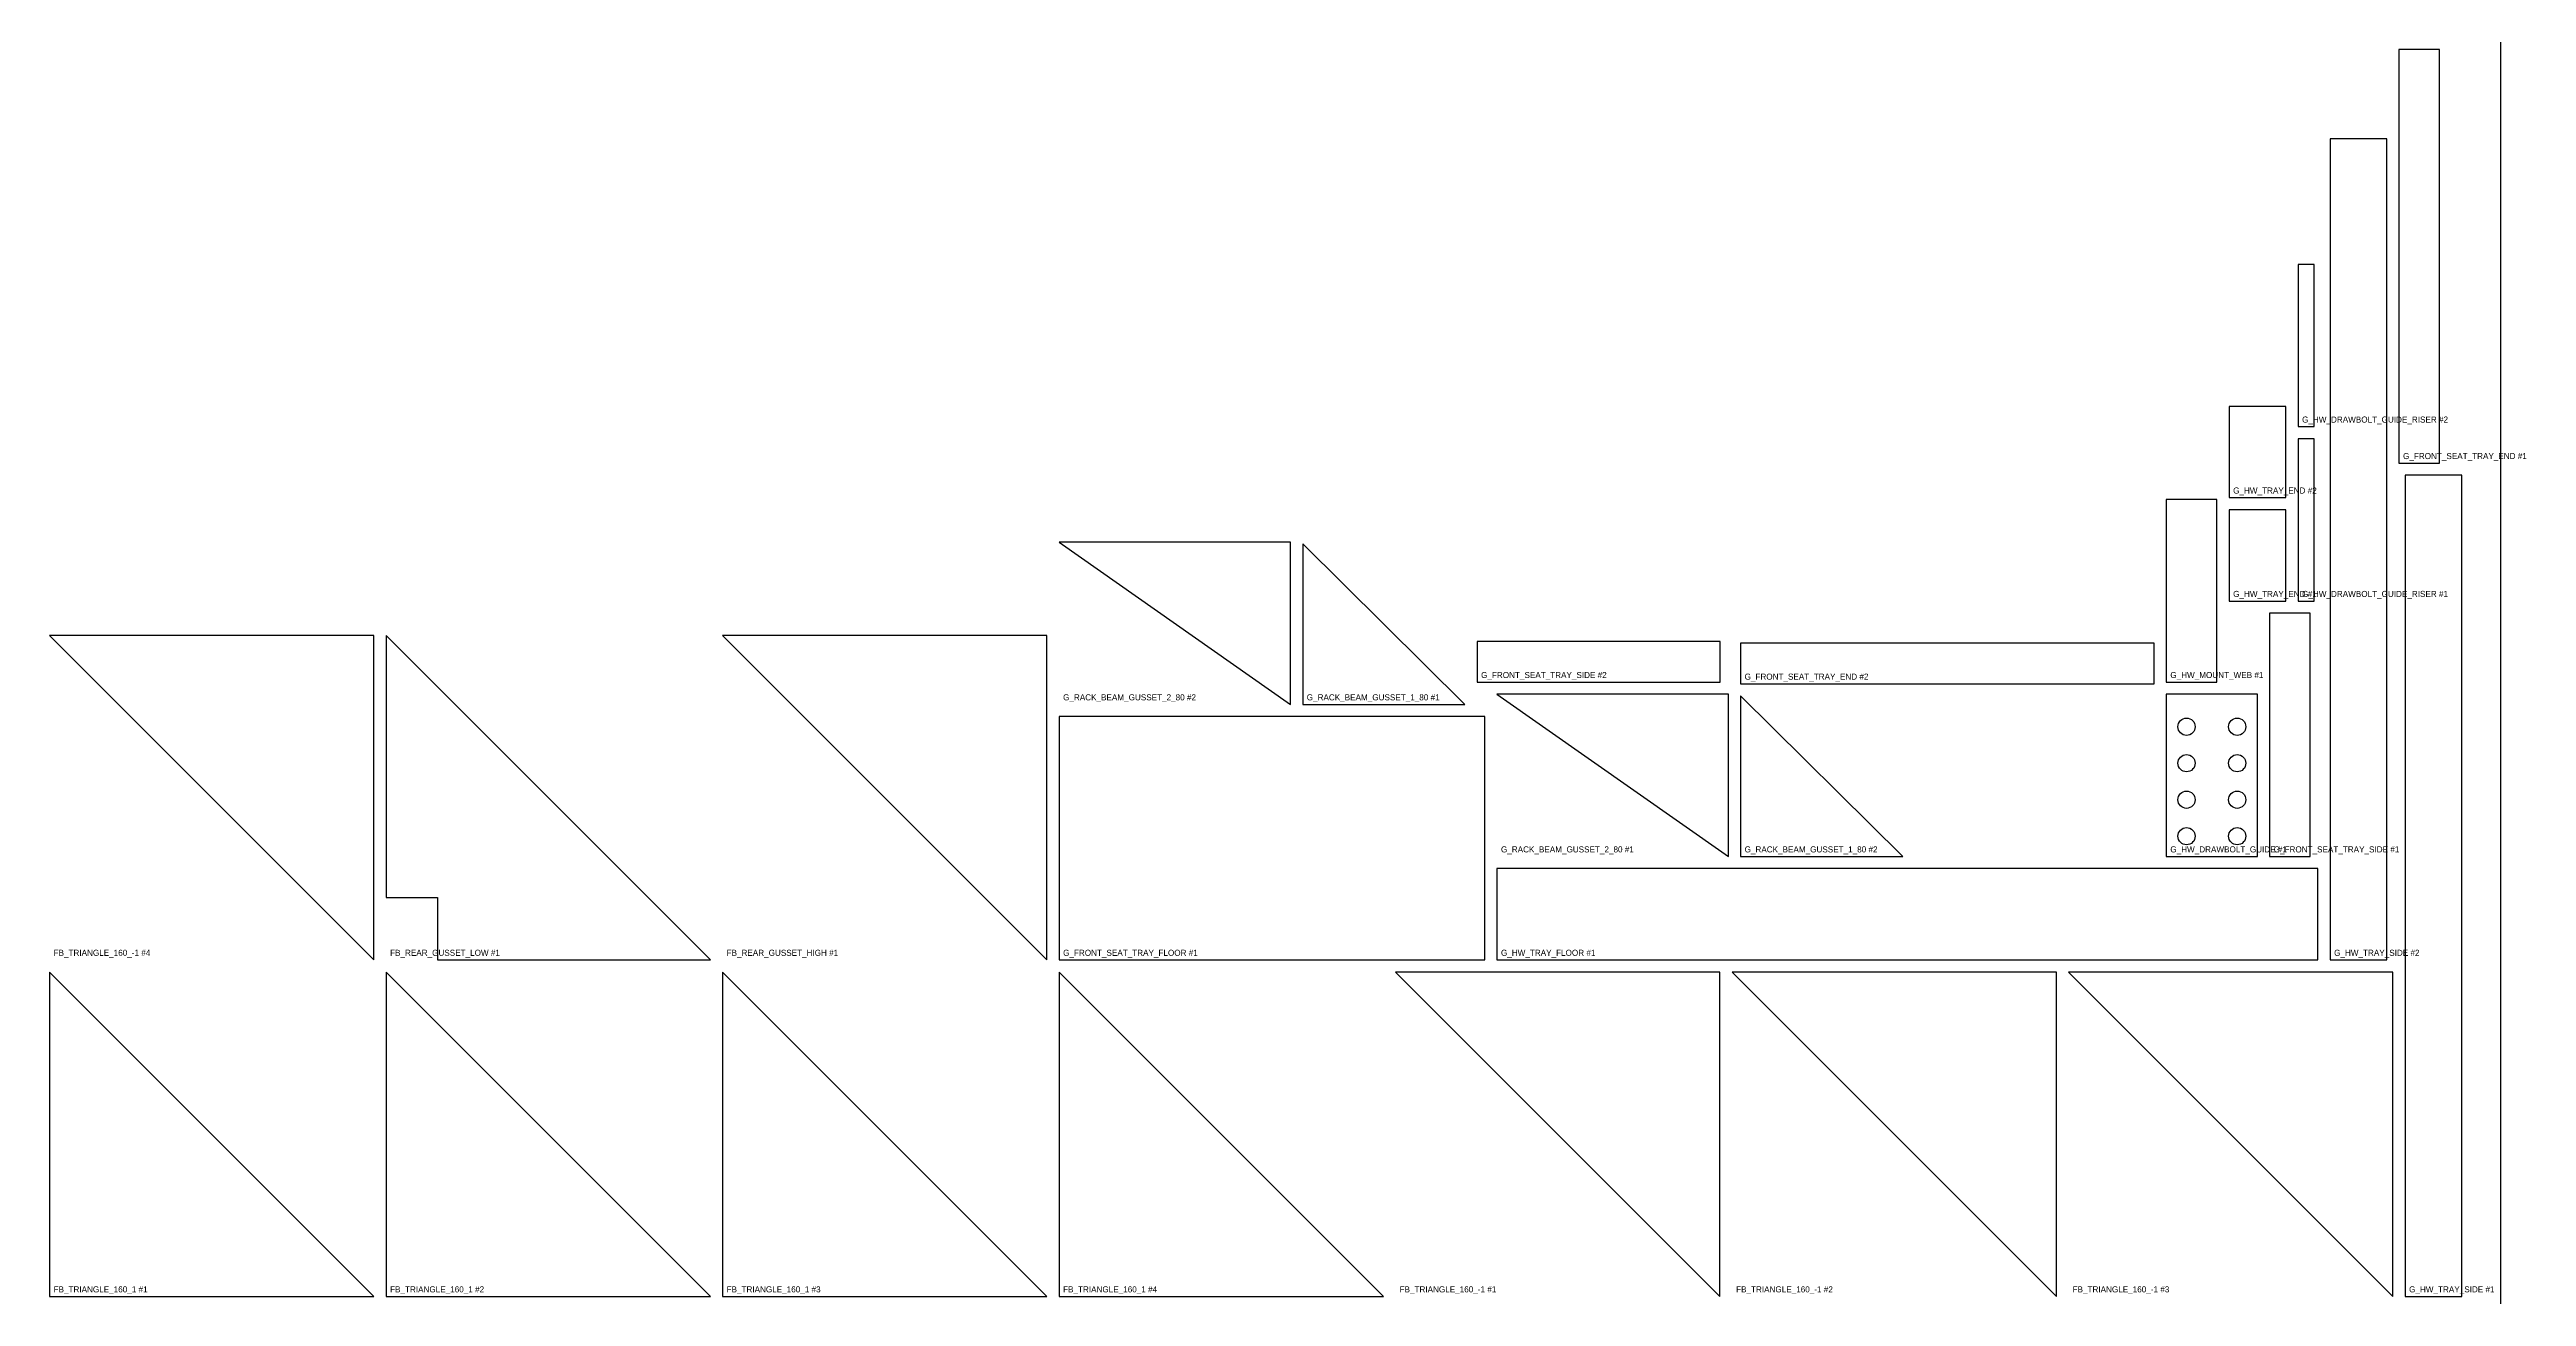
# Model space of a CAD drawing. Header units: millimetres. Extents: x 0 to 1232, y 0 to 2438.
# Drawn here: x 10 to 1232, y 10 to 625 of the extents above; entities that cross this region are included whole.
import ezdxf

# ---------------------------------------------------------------- set-up
doc = ezdxf.new("R2010")
doc.units = ezdxf.units.MM
for name, color, linetype in [('CUT_HOLES', 7, 'Continuous'), ('CUT_OUTER', 7, 'Continuous'), ('PART_MARK_NO_CUT', 7, 'Continuous'), ('STOCK_NO_CUT', 7, 'Continuous')]:
    doc.layers.add(name, color=color, linetype=linetype)

msp = doc.modelspace()

# ---------------------------------------------------------------- texts
at = {"layer": 'PART_MARK_NO_CUT'}
for s, p in [('G_HW_DRAWBOLT_GUIDE_RISER #2', (1121.2, 441)), ('G_FRONT_SEAT_TRAY_END #1', (1171, 423)), ('G_HW_TRAY_END #2', (1087.2, 406)), ('G_HW_TRAY_END #1', (1087.2, 355)), ('G_HW_DRAWBOLT_GUIDE_RISER #1', (1121.2, 355)), ('G_FRONT_SEAT_TRAY_SIDE #2', (716.2, 315)), ('G_HW_MOUNT_WEB #1', (1056.2, 315)), ('G_RACK_BEAM_GUSSET_2_80 #2', (510, 304)), ('G_RACK_BEAM_GUSSET_1_80 #1', (630.2, 304)), ('G_FRONT_SEAT_TRAY_END #2', (846.2, 314.2)), ('G_RACK_BEAM_GUSSET_2_80 #1', (726, 229)), ('G_RACK_BEAM_GUSSET_1_80 #2', (846.2, 229)), ('G_HW_DRAWBOLT_GUIDE #1', (1056.2, 229)), ('G_FRONT_SEAT_TRAY_SIDE #1', (1107.2, 229)), ('FB_TRIANGLE_160_-1 #4', (12, 178)), ('FB_REAR_GUSSET_LOW #1', (178, 178)), ('FB_REAR_GUSSET_HIGH #1', (344, 178)), ('G_FRONT_SEAT_TRAY_FLOOR #1', (510, 178)), ('G_HW_TRAY_FLOOR #1', (726, 178)), ('G_HW_TRAY_SIDE #2', (1137, 178)), ('FB_TRIANGLE_160_1 #1', (12, 12)), ('FB_TRIANGLE_160_1 #2', (178, 12)), ('FB_TRIANGLE_160_1 #3', (344, 12)), ('FB_TRIANGLE_160_1 #4', (510, 12)), ('FB_TRIANGLE_160_-1 #1', (676, 12)), ('FB_TRIANGLE_160_-1 #2', (842, 12)), ('FB_TRIANGLE_160_-1 #3', (1008, 12)), ('G_HW_TRAY_SIDE #1', (1174, 12))]:
    msp.add_text(s, height=3, dxfattribs=at).set_placement(p)

# ---------------------------------------------------------------- linework, layer by layer
at = {"layer": 'CUT_HOLES'}
for centre in [(1064.2, 291), (1089.2, 291), (1064.2, 273), (1089.2, 273), (1064.2, 255), (1089.2, 255), (1064.2, 237), (1089.2, 237)]:
    msp.add_circle(centre, 4.25, dxfattribs=at)
at = {"layer": 'CUT_OUTER'}
for points in [[(1189, 421), (1189, 625), (1169, 625), (1169, 421)], [(1163, 176), (1163, 581), (1135, 581), (1135, 176)], [(1127.2, 439), (1127.2, 519), (1119.2, 519), (1119.2, 439)], [(1113.2, 404), (1113.2, 449), (1085.2, 449), (1085.2, 404)], [(1127.2, 353), (1127.2, 433), (1119.2, 433), (1119.2, 353)], [(1200, 10), (1200, 415), (1172, 415), (1172, 10)], [(1054.2, 313), (1079.2, 313), (1079.2, 403), (1054.2, 403)], [(1113.2, 353), (1113.2, 398), (1085.2, 398), (1085.2, 353)], [(622.2, 302), (622.2, 382), (508, 382)], [(708.2, 302), (628.2, 381.2), (628.2, 302)], [(1125.2, 227), (1125.2, 347), (1105.2, 347), (1105.2, 227)], [(170, 336), (10, 336), (170, 176)], [(201.4, 176), (336, 176), (176, 336), (176, 206.8), (201.4, 206.8)], [(502, 336), (342, 336), (502, 176)], [(714.2, 313), (834.2, 313), (834.2, 333), (714.2, 333)], [(844.2, 312.2), (1048.2, 312.2), (1048.2, 332.2), (844.2, 332.2)], [(838.2, 227), (838.2, 307), (724, 307)], [(924.2, 227), (844.2, 306.2), (844.2, 227)], [(1054.2, 227), (1099.2, 227), (1099.2, 307), (1054.2, 307)], [(508, 176), (718, 176), (718, 296), (508, 296)], [(1129, 176), (1129, 221), (724, 221), (724, 176)], [(10, 10), (170, 10), (10, 170)], [(176, 10), (336, 10), (176, 170)], [(342, 10), (502, 10), (342, 170)], [(508, 10), (668, 10), (508, 170)], [(834, 170), (674, 170), (834, 10)], [(1000, 170), (840, 170), (1000, 10)], [(1166, 170), (1006, 170), (1166, 10)]]:
    msp.add_lwpolyline(points, close=True, dxfattribs=at)
at = {"layer": 'STOCK_NO_CUT'}
msp.add_lwpolyline([(0, 0), (1219.2, 0), (1219.2, 2438.4), (0, 2438.4)], close=True, dxfattribs=at)

msp.set_redraw_order([(e.dxf.handle, doc.entitydb.next_handle()) for e in msp.query("TEXT MTEXT ATTDEF DIMENSION ARC_DIMENSION")])  # texts and dimensions are drawn at this point

doc.saveas('drawing.dxf')
